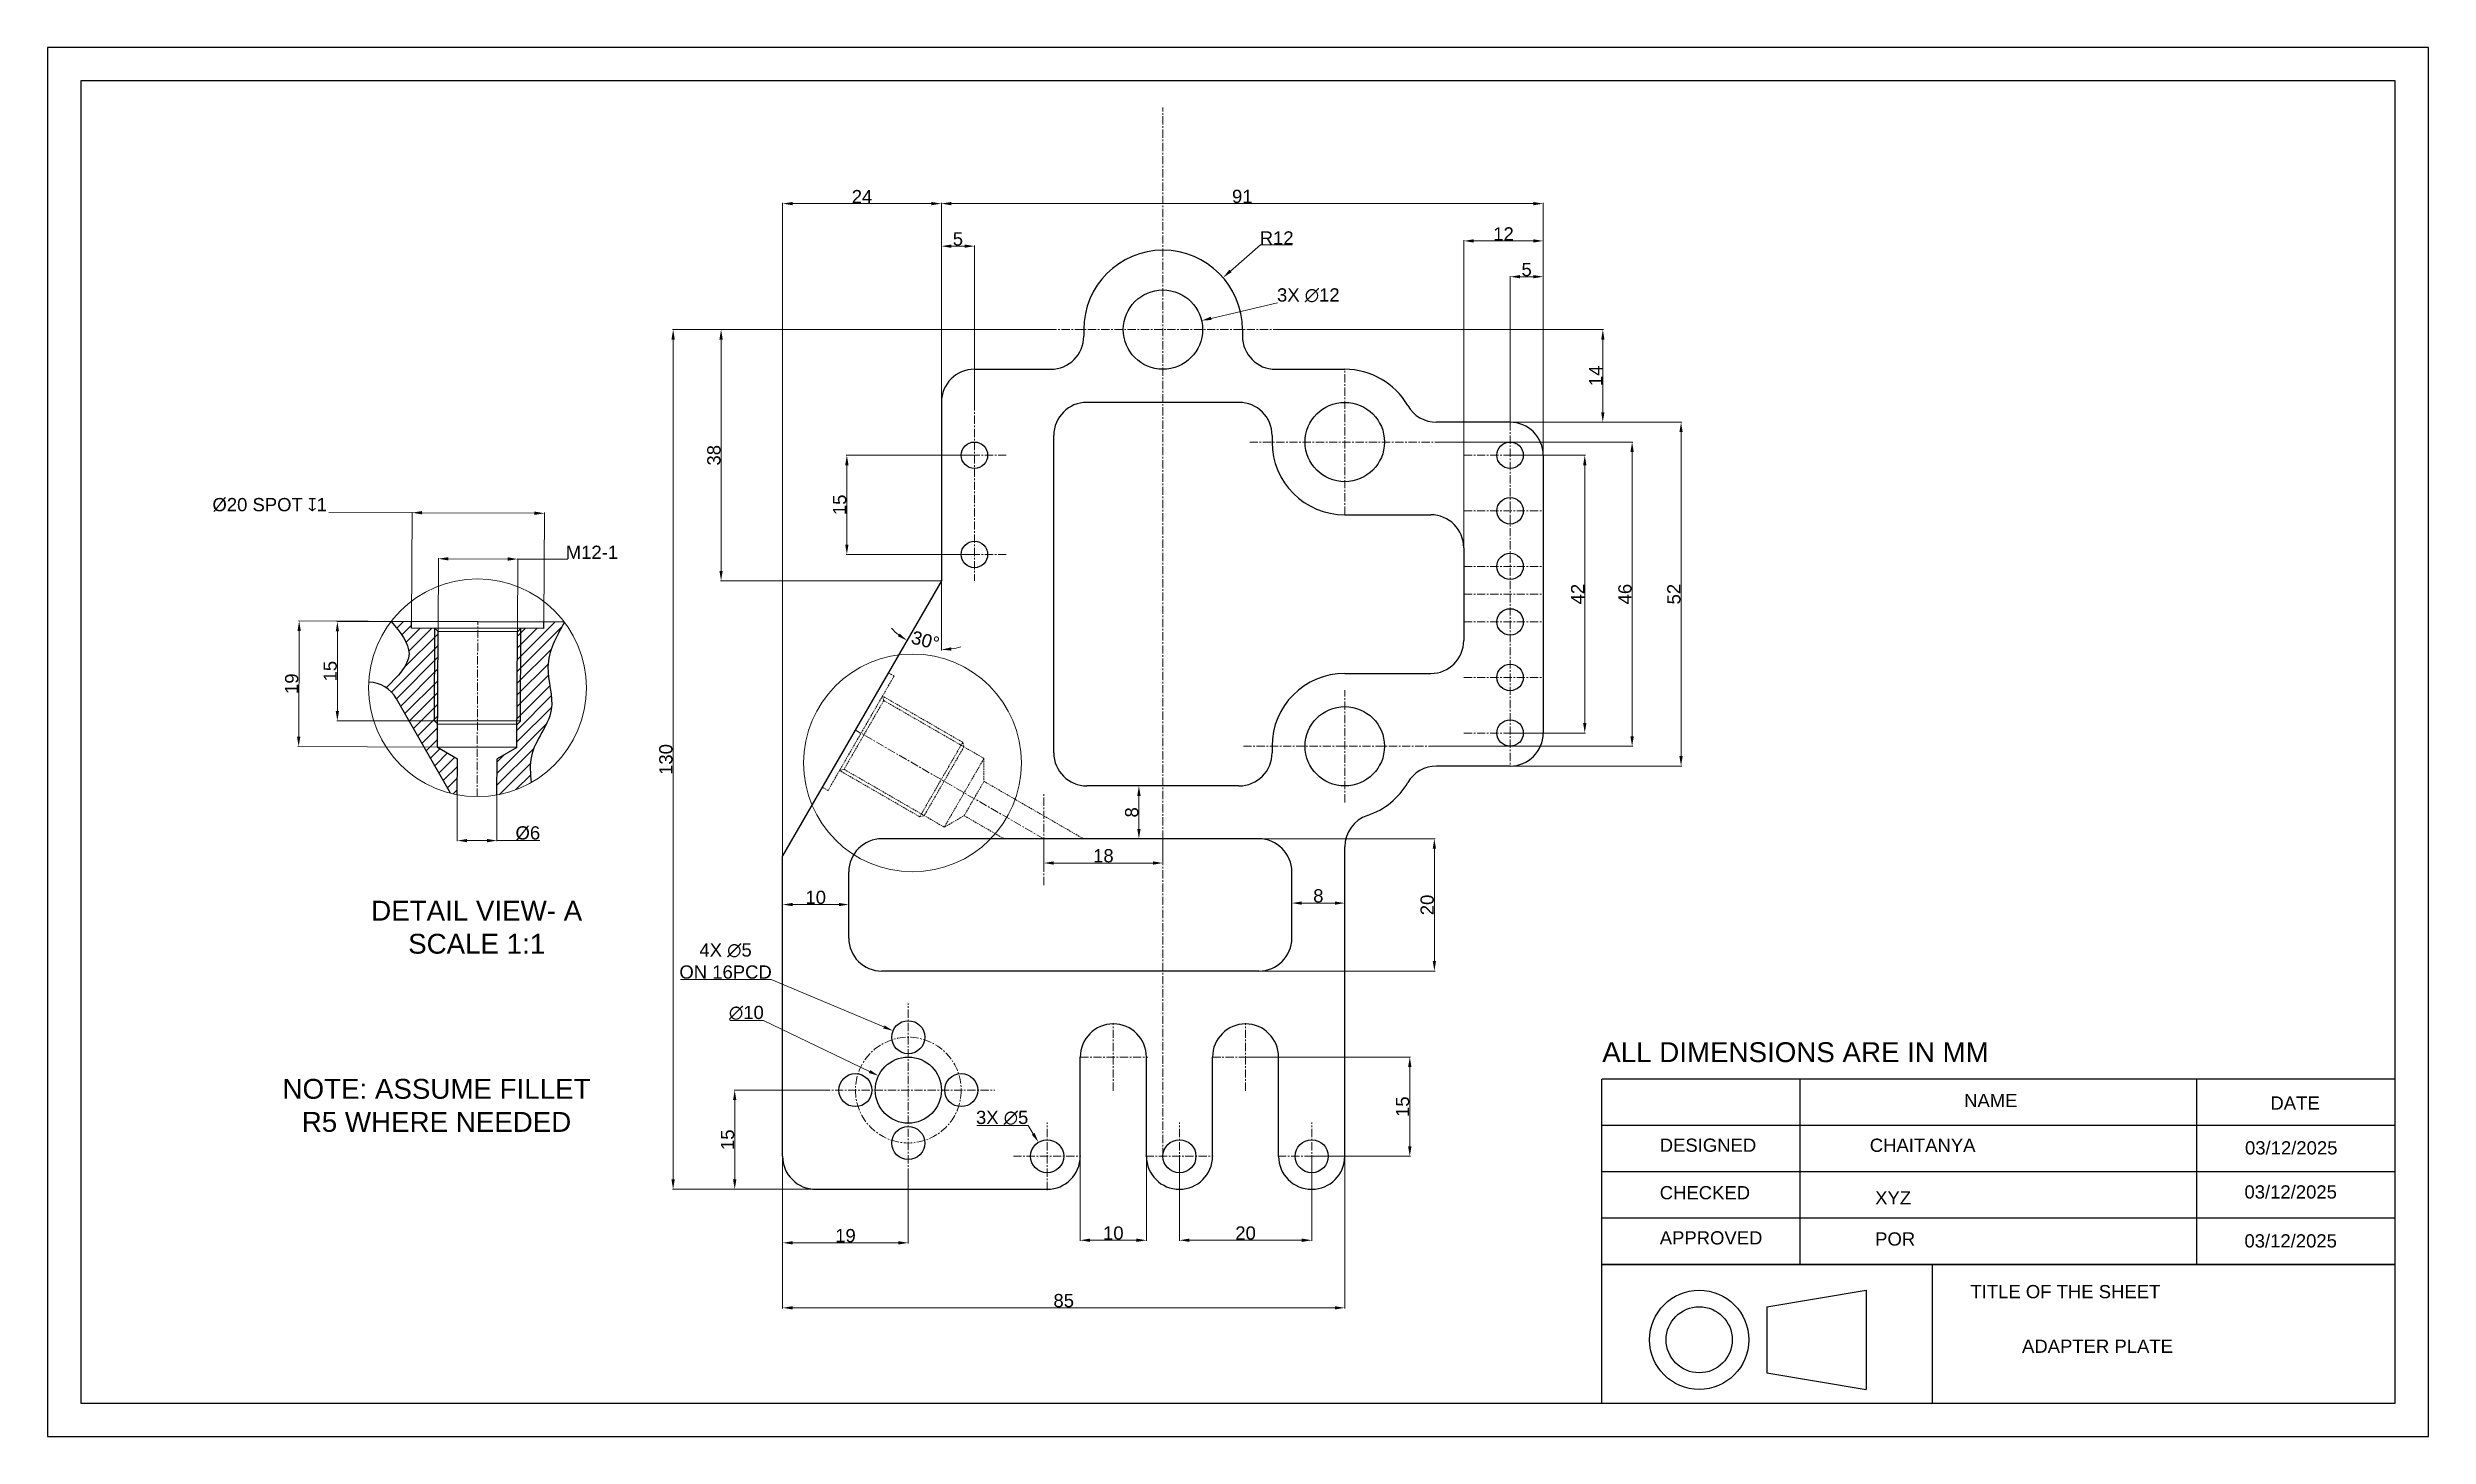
# Model space of a CAD drawing. Header units: millimetres. Extents: x -111 to 249, y -37 to 173.
import ezdxf

# ---------------------------------------------------------------- set-up
doc = ezdxf.new("R2010")
doc.units = ezdxf.units.MM
doc.header["$MEASUREMENT"] = 0
doc.linetypes.add('CENTER', pattern=[2, 1.25, -0.25, 0.25, -0.25])
doc.linetypes.add('HIDDEN', pattern=[0.375, 0.25, -0.125])
for name, color, linetype, lineweight in [('centerline', 1, 'CENTER', 15), ('detailed view', 6, 'Continuous', 15), ('dimension line', 3, 'Continuous', 15), ('hidden line', 4, 'HIDDEN', 15)]:
    doc.layers.add(name, color=color, linetype=linetype, lineweight=lineweight)
doc.layers.add('TEXT', color=254, linetype='Continuous')
doc.styles.get("Standard").update_dxf_attribs({"font": 'arial.ttf'})
doc.dimstyles.new('AM_ANSI$0', dxfattribs={"dimtxt": 2, "dimasz": 1.5, "dimexe": 0.1, "dimexo": 0.05, "dimgap": 0.06, "dimtad": 1, "dimtoh": 1, "dimdec": 3, "dimzin": 9, "dimdsep": 46, "dimtxsty": 'Standard', "dimcen": 0, "dimclrd": 256, "dimclre": 256, "dimclrt": 256, "dimadec": 0, "dimazin": 2, "dimtp": 0.1, "dimtm": 0.1, "dimtfac": 0.71, "dimtdec": 3, "dimtofl": 0, "dimtmove": 0, "dimatfit": 3, "dimfxl": 1, "dimtolj": 1, "dimtzin": 7, "dimlwd": -1, "dimlwe": -1, "dimarcsym": 1})
doc.dimstyles.new('AM_ANSI$2', dxfattribs={"dimtxt": 2, "dimasz": 1.5, "dimexe": 0.1, "dimexo": 0.05, "dimgap": 0.06, "dimtad": 1, "dimtoh": 1, "dimdec": 3, "dimzin": 9, "dimdsep": 46, "dimtxsty": 'Standard', "dimcen": 0, "dimclrd": 256, "dimclre": 256, "dimclrt": 256, "dimadec": 0, "dimazin": 2, "dimtp": 0.1, "dimtm": 0.1, "dimtfac": 0.71, "dimtdec": 3, "dimtofl": 0, "dimtmove": 0, "dimatfit": 3, "dimfxl": 1, "dimtolj": 1, "dimtzin": 7, "dimlwd": -1, "dimlwe": -1, "dimarcsym": 1})
doc.dimstyles.new('AM_ANSI$3', dxfattribs={"dimtxt": 2, "dimasz": 1.5, "dimexe": 0.1, "dimexo": 0.05, "dimgap": 0.06, "dimtad": 1, "dimtoh": 1, "dimdec": 3, "dimzin": 9, "dimdsep": 46, "dimtxsty": 'Standard', "dimcen": 0, "dimclrd": 256, "dimclre": 256, "dimclrt": 256, "dimadec": 0, "dimazin": 2, "dimtp": 0.1, "dimtm": 0.1, "dimtfac": 0.71, "dimtdec": 3, "dimtofl": 0, "dimtmove": 0, "dimatfit": 0, "dimfxl": 1, "dimtolj": 1, "dimtzin": 7, "dimlwd": -1, "dimlwe": -1, "dimarcsym": 1})
doc.dimstyles.new('AM_ANSI$4', dxfattribs={"dimtxt": 2, "dimasz": 1.5, "dimexe": 0.1, "dimexo": 0.05, "dimgap": 0.06, "dimtad": 1, "dimtoh": 1, "dimdec": 3, "dimzin": 9, "dimdsep": 46, "dimtxsty": 'Standard', "dimcen": 0, "dimclrd": 256, "dimclre": 256, "dimclrt": 256, "dimadec": 0, "dimazin": 2, "dimtp": 0.1, "dimtm": 0.1, "dimtfac": 0.71, "dimtdec": 3, "dimtofl": 0, "dimtmove": 0, "dimatfit": 0, "dimfxl": 1, "dimtolj": 1, "dimtzin": 7, "dimlwd": -1, "dimlwe": -1, "dimarcsym": 1})

msp = doc.modelspace()

# ---------------------------------------------------------------- texts
at = {"layer": 'TEXT', "char_height": 3, "attachment_point": 1}
for s, width, insert in [('\\pxqc;DETAIL VIEW- A\\PSCALE 1:1', 39.578637, (-66.0531, 43.6367)), ('\\pxqc;NOTE: ASSUME FILLET R5 WHERE NEEDED', 49.77516, (-77.2269, 16.6924))]:
    msp.add_mtext_dynamic_manual_height_columns(s, width=width, gutter_width=1, heights=[0], dxfattribs=dict(at, insert=insert))

# ---------------------------------------------------------------- blocks, each defined once
blk = doc.blocks.new('*D5')
at = {"layer": 'Defpoints', "color": 0, "transparency": 16777216}
for p in [(0, 5), (85, 5), (85, -17.92)]:
    blk.add_point(p, dxfattribs=at)
at = {"layer": 'dimension line', "transparency": 16777216}
for p, q in [((0, 4.95), (0, -18.02)), ((85, 4.95), (85, -18.02)), ((1.5, -17.92), (83.5, -17.92))]:
    blk.add_line(p, q, dxfattribs=at)
for points in [[(1.5, -17.67), (1.5, -18.17), (0, -17.92)], [(83.5, -17.67), (83.5, -18.17), (85, -17.92)]]:
    blk.add_solid(points, dxfattribs=at)
at = {"layer": 'dimension line', "transparency": 16777216, "insert": (42.5, -16.84), "char_height": 2, "attachment_point": 5}
blk.add_mtext('\\A1;85', dxfattribs=at)
blk = doc.blocks.new('*D6')
at = {"layer": 'Defpoints', "color": 0, "transparency": 16777216}
for p in [(60, 5), (80, 5), (80, -7.7)]:
    blk.add_point(p, dxfattribs=at)
at = {"layer": 'dimension line', "transparency": 16777216}
for p, q in [((60, 4.95), (60, -7.8)), ((80, 4.95), (80, -7.8)), ((61.5, -7.7), (78.5, -7.7))]:
    blk.add_line(p, q, dxfattribs=at)
for points in [[(61.5, -7.45), (61.5, -7.95), (60, -7.7)], [(78.5, -7.45), (78.5, -7.95), (80, -7.7)]]:
    blk.add_solid(points, dxfattribs=at)
at = {"layer": 'dimension line', "transparency": 16777216, "insert": (70, -6.62), "char_height": 2, "attachment_point": 5}
blk.add_mtext('\\A1;20', dxfattribs=at)
blk = doc.blocks.new('*D7')
at = {"layer": 'Defpoints', "color": 0, "transparency": 16777216}
for p in [(45, 5), (55, 5), (55, -7.7)]:
    blk.add_point(p, dxfattribs=at)
at = {"layer": 'dimension line', "transparency": 16777216}
for p, q in [((45, 4.95), (45, -7.8)), ((55, 4.95), (55, -7.8)), ((46.5, -7.7), (53.5, -7.7))]:
    blk.add_line(p, q, dxfattribs=at)
for points in [[(46.5, -7.45), (46.5, -7.95), (45, -7.7)], [(53.5, -7.45), (53.5, -7.95), (55, -7.7)]]:
    blk.add_solid(points, dxfattribs=at)
at = {"layer": 'dimension line', "transparency": 16777216, "insert": (50, -6.62), "char_height": 2, "attachment_point": 5}
blk.add_mtext('\\A1;10', dxfattribs=at)
blk = doc.blocks.new('*D8')
at = {"layer": 'Defpoints', "color": 0, "transparency": 16777216}
for p in [(-16.56, 130), (40.17, 130), (5, 0)]:
    blk.add_point(p, dxfattribs=at)
at = {"layer": 'dimension line', "transparency": 16777216}
for p, q in [((40.12, 130), (-16.66, 130)), ((-16.56, 1.5), (-16.56, 128.5)), ((4.95, 0), (-16.66, 0))]:
    blk.add_line(p, q, dxfattribs=at)
for points in [[(-16.81, 128.5), (-16.31, 128.5), (-16.56, 130)], [(-16.81, 1.5), (-16.31, 1.5), (-16.56, 0)]]:
    blk.add_solid(points, dxfattribs=at)
at = {"layer": 'dimension line', "transparency": 16777216, "insert": (-17.65, 65), "char_height": 2, "attachment_point": 5, "rotation": 90}
blk.add_mtext('\\A1;130', dxfattribs=at)
blk = doc.blocks.new('*D9')
at = {"layer": 'Defpoints', "color": 0, "transparency": 16777216}
for p in [(29, 111), (9.71, 96), (29, 96)]:
    blk.add_point(p, dxfattribs=at)
at = {"layer": 'dimension line', "transparency": 16777216}
for p, q in [((28.95, 111), (9.61, 111)), ((9.71, 109.5), (9.71, 97.5)), ((28.95, 96), (9.61, 96))]:
    blk.add_line(p, q, dxfattribs=at)
for points in [[(9.46, 109.5), (9.96, 109.5), (9.71, 111)], [(9.46, 97.5), (9.96, 97.5), (9.71, 96)]]:
    blk.add_solid(points, dxfattribs=at)
at = {"layer": 'dimension line', "transparency": 16777216, "insert": (8.63, 103.5), "char_height": 2, "attachment_point": 5, "rotation": 90}
blk.add_mtext('\\A1;15', dxfattribs=at)
blk = doc.blocks.new('*D10')
at = {"layer": 'Defpoints', "color": 0, "transparency": 16777216}
for p in [(29, 142.62), (24, 119), (29, 119)]:
    blk.add_point(p, dxfattribs=at)
at = {"layer": 'dimension line', "transparency": 16777216}
for p, q in [((24, 119.05), (24, 142.72)), ((25.5, 142.62), (27.5, 142.62)), ((29, 119.05), (29, 142.72))]:
    blk.add_line(p, q, dxfattribs=at)
for points in [[(25.5, 142.87), (25.5, 142.37), (24, 142.62)], [(27.5, 142.87), (27.5, 142.37), (29, 142.62)]]:
    blk.add_solid(points, dxfattribs=at)
at = {"layer": 'dimension line', "transparency": 16777216, "insert": (26.5, 143.7), "char_height": 2, "attachment_point": 5}
blk.add_mtext('\\A1;5', dxfattribs=at)
blk = doc.blocks.new('*D11')
at = {"layer": 'Defpoints', "color": 0, "transparency": 16777216}
for p in [(115, 149.05), (24, 119), (115, 111)]:
    blk.add_point(p, dxfattribs=at)
at = {"layer": 'dimension line', "transparency": 16777216}
for p, q in [((24, 119.05), (24, 149.15)), ((25.5, 149.05), (113.5, 149.05)), ((115, 111.05), (115, 149.15))]:
    blk.add_line(p, q, dxfattribs=at)
for points in [[(25.5, 149.3), (25.5, 148.8), (24, 149.05)], [(113.5, 149.3), (113.5, 148.8), (115, 149.05)]]:
    blk.add_solid(points, dxfattribs=at)
at = {"layer": 'dimension line', "transparency": 16777216, "insert": (69.5, 150.13), "char_height": 2, "attachment_point": 5}
blk.add_mtext('\\A1;91', dxfattribs=at)
blk = doc.blocks.new('*D12')
at = {"layer": 'Defpoints', "color": 0, "transparency": 16777216}
for p in [(110, 138), (110, 115.03), (115, 111)]:
    blk.add_point(p, dxfattribs=at)
at = {"layer": 'dimension line', "transparency": 16777216}
for p, q in [((110, 115.08), (110, 138.1)), ((113.5, 138), (111.5, 138)), ((115, 111.05), (115, 138.1))]:
    blk.add_line(p, q, dxfattribs=at)
for points in [[(111.5, 138.25), (111.5, 137.75), (110, 138)], [(113.5, 138.25), (113.5, 137.75), (115, 138)]]:
    blk.add_solid(points, dxfattribs=at)
at = {"layer": 'dimension line', "transparency": 16777216, "insert": (112.5, 139.07), "char_height": 2, "attachment_point": 5}
blk.add_mtext('\\A1;5', dxfattribs=at)
blk = doc.blocks.new('*D13')
at = {"layer": 'Defpoints', "color": 0, "transparency": 16777216}
for p in [(103, 143.41), (115, 111), (103, 97)]:
    blk.add_point(p, dxfattribs=at)
at = {"layer": 'dimension line', "transparency": 16777216}
for p, q in [((103, 97.05), (103, 143.51)), ((113.5, 143.41), (104.5, 143.41)), ((115, 111.05), (115, 143.51))]:
    blk.add_line(p, q, dxfattribs=at)
for points in [[(104.5, 143.66), (104.5, 143.16), (103, 143.41)], [(113.5, 143.66), (113.5, 143.16), (115, 143.41)]]:
    blk.add_solid(points, dxfattribs=at)
at = {"layer": 'dimension line', "transparency": 16777216, "insert": (109, 144.47), "char_height": 2, "attachment_point": 5}
blk.add_mtext('\\A1;12', dxfattribs=at)
blk = doc.blocks.new('*D14')
at = {"layer": 'Defpoints', "color": 0, "transparency": 16777216}
for p in [(74.89, 130), (110, 116), (124.02, 116)]:
    blk.add_point(p, dxfattribs=at)
at = {"layer": 'dimension line', "transparency": 16777216}
for p, q in [((74.94, 130), (124.12, 130)), ((124.02, 128.5), (124.02, 117.5)), ((110.05, 116), (124.12, 116))]:
    blk.add_line(p, q, dxfattribs=at)
for points in [[(123.77, 128.5), (124.27, 128.5), (124.02, 130)], [(123.77, 117.5), (124.27, 117.5), (124.02, 116)]]:
    blk.add_solid(points, dxfattribs=at)
at = {"layer": 'dimension line', "transparency": 16777216, "insert": (122.95, 123), "char_height": 2, "attachment_point": 5, "rotation": 90}
blk.add_mtext('\\A1;14', dxfattribs=at)
blk = doc.blocks.new('*D15')
at = {"layer": 'Defpoints', "color": 0, "transparency": 16777216}
for p in [(110, 111), (110, 69), (121.29, 69)]:
    blk.add_point(p, dxfattribs=at)
at = {"layer": 'dimension line', "transparency": 16777216}
for p, q in [((110.05, 111), (121.39, 111)), ((121.29, 109.5), (121.29, 70.5)), ((110.05, 69), (121.39, 69))]:
    blk.add_line(p, q, dxfattribs=at)
for points in [[(121.04, 109.5), (121.54, 109.5), (121.29, 111)], [(121.04, 70.5), (121.54, 70.5), (121.29, 69)]]:
    blk.add_solid(points, dxfattribs=at)
at = {"layer": 'dimension line', "transparency": 16777216, "insert": (120.22, 90), "char_height": 2, "attachment_point": 5, "rotation": 90}
blk.add_mtext('\\A1;42', dxfattribs=at)
blk = doc.blocks.new('*D16')
at = {"layer": 'Defpoints', "color": 0, "transparency": 16777216}
for p in [(99.38, 113), (98.41, 67), (128.45, 67)]:
    blk.add_point(p, dxfattribs=at)
at = {"layer": 'dimension line', "transparency": 16777216}
for p, q in [((99.43, 113), (128.55, 113)), ((128.45, 111.5), (128.45, 68.5)), ((98.46, 67), (128.55, 67))]:
    blk.add_line(p, q, dxfattribs=at)
for points in [[(128.2, 111.5), (128.7, 111.5), (128.45, 113)], [(128.2, 68.5), (128.7, 68.5), (128.45, 67)]]:
    blk.add_solid(points, dxfattribs=at)
at = {"layer": 'dimension line', "transparency": 16777216, "insert": (127.37, 90), "char_height": 2, "attachment_point": 5, "rotation": 90}
blk.add_mtext('\\A1;46', dxfattribs=at)
blk = doc.blocks.new('*D17')
at = {"layer": 'Defpoints', "color": 0, "transparency": 16777216}
for p in [(110, 116), (110, 64), (135.85, 64)]:
    blk.add_point(p, dxfattribs=at)
at = {"layer": 'dimension line', "transparency": 16777216}
for p, q in [((110.05, 116), (135.95, 116)), ((135.85, 114.5), (135.85, 65.5)), ((110.05, 64), (135.95, 64))]:
    blk.add_line(p, q, dxfattribs=at)
for points in [[(135.6, 114.5), (136.1, 114.5), (135.85, 116)], [(135.6, 65.5), (136.1, 65.5), (135.85, 64)]]:
    blk.add_solid(points, dxfattribs=at)
at = {"layer": 'dimension line', "transparency": 16777216, "insert": (134.77, 90), "char_height": 2, "attachment_point": 5, "rotation": 90}
blk.add_mtext('\\A1;52', dxfattribs=at)
blk = doc.blocks.new('*D18')
at = {"layer": 'Defpoints', "color": 0, "transparency": 16777216}
for p in [(0, 5), (19, 1.92), (19, -8.09)]:
    blk.add_point(p, dxfattribs=at)
at = {"layer": 'dimension line', "transparency": 16777216}
for p, q in [((0, 4.95), (0, -8.19)), ((19, 1.87), (19, -8.19)), ((1.5, -8.09), (17.5, -8.09))]:
    blk.add_line(p, q, dxfattribs=at)
for points in [[(1.5, -7.84), (1.5, -8.34), (0, -8.09)], [(17.5, -7.84), (17.5, -8.34), (19, -8.09)]]:
    blk.add_solid(points, dxfattribs=at)
at = {"layer": 'dimension line', "transparency": 16777216, "insert": (9.5, -7.01), "char_height": 2, "attachment_point": 5}
blk.add_mtext('\\A1;19', dxfattribs=at)
blk = doc.blocks.new('*D19')
at = {"layer": 'Defpoints', "color": 0, "transparency": 16777216}
for p in [(-7.25, 15), (5.92, 15), (5, 0)]:
    blk.add_point(p, dxfattribs=at)
at = {"layer": 'dimension line', "transparency": 16777216}
for p, q in [((5.87, 15), (-7.35, 15)), ((-7.25, 1.5), (-7.25, 13.5)), ((4.95, 0), (-7.35, 0))]:
    blk.add_line(p, q, dxfattribs=at)
for points in [[(-7.5, 13.5), (-7, 13.5), (-7.25, 15)], [(-7.5, 1.5), (-7, 1.5), (-7.25, 0)]]:
    blk.add_solid(points, dxfattribs=at)
at = {"layer": 'dimension line', "transparency": 16777216, "insert": (-8.33, 7.5), "char_height": 2, "attachment_point": 5, "rotation": 90}
blk.add_mtext('\\A1;15', dxfattribs=at)
blk = doc.blocks.new('*D20')
at = {"layer": 'Defpoints', "color": 0, "transparency": 16777216}
for p in [(0, 43.06), (0, 43), (10, 43)]:
    blk.add_point(p, dxfattribs=at)
at = {"layer": 'dimension line', "transparency": 16777216}
for p, q in [((0, 43.05), (0, 43.16)), ((8.5, 43.06), (1.5, 43.06)), ((10, 43.05), (10, 43.16))]:
    blk.add_line(p, q, dxfattribs=at)
for points in [[(1.5, 43.31), (1.5, 42.81), (0, 43.06)], [(8.5, 43.31), (8.5, 42.81), (10, 43.06)]]:
    blk.add_solid(points, dxfattribs=at)
at = {"layer": 'dimension line', "transparency": 16777216, "insert": (5, 44.14), "char_height": 2, "attachment_point": 5}
blk.add_mtext('\\A1;10', dxfattribs=at)
blk = doc.blocks.new('*D21')
at = {"layer": 'Defpoints', "color": 0, "transparency": 16777216}
for p in [(85, 43.28), (77, 43), (85, 43)]:
    blk.add_point(p, dxfattribs=at)
at = {"layer": 'dimension line', "transparency": 16777216}
for p, q in [((77, 43.05), (77, 43.38)), ((78.5, 43.28), (83.5, 43.28)), ((85, 43.05), (85, 43.38))]:
    blk.add_line(p, q, dxfattribs=at)
for points in [[(78.5, 43.53), (78.5, 43.03), (77, 43.28)], [(83.5, 43.53), (83.5, 43.03), (85, 43.28)]]:
    blk.add_solid(points, dxfattribs=at)
at = {"layer": 'dimension line', "transparency": 16777216, "insert": (81, 44.37), "char_height": 2, "attachment_point": 5}
blk.add_mtext('\\A1;8', dxfattribs=at)
blk = doc.blocks.new('*D22')
at = {"layer": 'Defpoints', "color": 0, "transparency": 16777216}
for p in [(54.37, 61), (53.87, 53), (54.37, 53)]:
    blk.add_point(p, dxfattribs=at)
at = {"layer": 'dimension line', "transparency": 16777216}
for p, q in [((54.32, 61), (53.77, 61)), ((53.87, 59.5), (53.87, 54.5)), ((54.32, 53), (53.77, 53))]:
    blk.add_line(p, q, dxfattribs=at)
for points in [[(53.62, 59.5), (54.12, 59.5), (53.87, 61)], [(53.62, 54.5), (54.12, 54.5), (53.87, 53)]]:
    blk.add_solid(points, dxfattribs=at)
at = {"layer": 'dimension line', "transparency": 16777216, "insert": (52.79, 57), "char_height": 2, "attachment_point": 5, "rotation": 90}
blk.add_mtext('\\A1;8', dxfattribs=at)
blk = doc.blocks.new('*D23')
at = {"layer": 'Defpoints', "color": 0, "transparency": 16777216}
for p in [(39.5, 53), (57.5, 53), (57.5, 49.34)]:
    blk.add_point(p, dxfattribs=at)
at = {"layer": 'dimension line', "transparency": 16777216}
for p, q in [((39.5, 52.95), (39.5, 49.24)), ((57.5, 52.95), (57.5, 49.24)), ((41, 49.34), (56, 49.34))]:
    blk.add_line(p, q, dxfattribs=at)
for points in [[(41, 49.59), (41, 49.09), (39.5, 49.34)], [(56, 49.59), (56, 49.09), (57.5, 49.34)]]:
    blk.add_solid(points, dxfattribs=at)
at = {"layer": 'dimension line', "transparency": 16777216, "insert": (48.5, 50.43), "char_height": 2, "attachment_point": 5}
blk.add_mtext('\\A1;18', dxfattribs=at)
blk = doc.blocks.new('*D24')
at = {"layer": 'Defpoints', "color": 0, "transparency": 16777216}
for p in [(-36.03, 102.23), (-56.1, 85.87), (-36.1, 85.79)]:
    blk.add_point(p, dxfattribs=at)
at = {"layer": 'dimension line', "transparency": 16777216}
for p, q in [((-56.03, 102.31), (-68.64, 102.36)), ((-56.1, 85.92), (-56.03, 102.41)), ((-37.53, 102.23), (-54.53, 102.31)), ((-36.1, 85.84), (-36.03, 102.33))]:
    blk.add_line(p, q, dxfattribs=at)
for points in [[(-54.53, 102.56), (-54.53, 102.06), (-56.03, 102.31)], [(-37.53, 102.48), (-37.53, 101.98), (-36.03, 102.23)]]:
    blk.add_solid(points, dxfattribs=at)
at = {"layer": 'dimension line', "transparency": 16777216, "insert": (-77.57, 103.5), "char_height": 2, "attachment_point": 5}
blk.add_mtext('\\A1;%%C20 SPOT {\\Famgdt|c0;x}1', dxfattribs=at)
blk = doc.blocks.new('*D25')
at = {"layer": 'Defpoints', "color": 0, "transparency": 16777216}
for p in [(-49.21, 59.66), (-43.21, 59.64), (-43.21, 52.73)]:
    blk.add_point(p, dxfattribs=at)
at = {"layer": 'dimension line', "transparency": 16777216}
for p, q in [((-49.21, 59.61), (-49.21, 52.63)), ((-43.21, 59.59), (-43.21, 52.63)), ((-47.71, 52.73), (-44.71, 52.73)), ((-43.21, 52.73), (-36.73, 52.73))]:
    blk.add_line(p, q, dxfattribs=at)
for points in [[(-47.71, 52.98), (-47.71, 52.48), (-49.21, 52.73)], [(-44.71, 52.98), (-44.71, 52.48), (-43.21, 52.73)]]:
    blk.add_solid(points, dxfattribs=at)
at = {"layer": 'dimension line', "transparency": 16777216, "insert": (-38.53, 53.86), "char_height": 2, "attachment_point": 5}
blk.add_mtext('\\A1;%%C6', dxfattribs=at)
blk = doc.blocks.new('*D27')
at = {"layer": 'Defpoints', "color": 0, "transparency": 16777216}
for p in [(-73.11, 85.94), (-52.1, 85.85), (-52.18, 66.85)]:
    blk.add_point(p, dxfattribs=at)
at = {"layer": 'dimension line', "transparency": 16777216}
for p, q in [((-52.15, 85.85), (-73.21, 85.94)), ((-73.18, 68.44), (-73.11, 84.44)), ((-52.23, 66.85), (-73.29, 66.94))]:
    blk.add_line(p, q, dxfattribs=at)
for points in [[(-73.36, 84.44), (-72.86, 84.44), (-73.11, 85.94)], [(-73.43, 68.44), (-72.93, 68.44), (-73.19, 66.94)]]:
    blk.add_solid(points, dxfattribs=at)
at = {"layer": 'dimension line', "transparency": 16777216, "insert": (-74.23, 76.45), "char_height": 2, "attachment_point": 5, "rotation": 89.7613}
blk.add_mtext('\\A1;19', dxfattribs=at)
blk = doc.blocks.new('*D28')
at = {"layer": 'Defpoints', "color": 0, "transparency": 16777216}
for p in [(-67.33, 85.85), (-52.1, 85.85), (-52.16, 70.85)]:
    blk.add_point(p, dxfattribs=at)
at = {"layer": 'dimension line', "transparency": 16777216}
for p, q in [((-52.15, 85.85), (-67.43, 85.85)), ((-67.33, 72.35), (-67.33, 84.35)), ((-52.21, 70.85), (-67.43, 70.85))]:
    blk.add_line(p, q, dxfattribs=at)
for points in [[(-67.58, 84.35), (-67.08, 84.35), (-67.33, 85.85)], [(-67.58, 72.35), (-67.08, 72.35), (-67.33, 70.85)]]:
    blk.add_solid(points, dxfattribs=at)
at = {"layer": 'dimension line', "transparency": 16777216, "insert": (-68.41, 78.35), "char_height": 2, "attachment_point": 5, "rotation": 90}
blk.add_mtext('\\A1;15', dxfattribs=at)
blk = doc.blocks.new('*D29')
at = {"layer": 'Defpoints', "color": 0, "transparency": 16777216}
for p in [(-40.06, 95.3), (-52.1, 84.35), (-40.1, 84.3)]:
    blk.add_point(p, dxfattribs=at)
at = {"layer": 'dimension line', "transparency": 16777216}
for p, q in [((-52.1, 84.4), (-52.06, 95.45)), ((-50.56, 95.34), (-41.56, 95.31)), ((-40.1, 84.35), (-40.06, 95.4)), ((-40.06, 95.3), (-32.5, 95.27))]:
    blk.add_line(p, q, dxfattribs=at)
for points in [[(-50.56, 95.59), (-50.56, 95.09), (-52.06, 95.35)], [(-41.56, 95.56), (-41.56, 95.06), (-40.06, 95.3)]]:
    blk.add_solid(points, dxfattribs=at)
at = {"layer": 'dimension line', "transparency": 16777216, "insert": (-28.84, 96.33), "char_height": 2, "attachment_point": 5}
blk.add_mtext('\\A1;M12-1', dxfattribs=at)
blk = doc.blocks.new('*D30')
at = {"layer": 'Defpoints', "color": 0, "transparency": 16777216}
for p in [(70, 20), (94.83, 20), (80, 5)]:
    blk.add_point(p, dxfattribs=at)
at = {"layer": 'dimension line', "transparency": 16777216}
for p, q in [((70.05, 20), (94.93, 20)), ((94.83, 6.5), (94.83, 18.5)), ((80.05, 5), (94.93, 5))]:
    blk.add_line(p, q, dxfattribs=at)
for points in [[(94.58, 18.5), (95.08, 18.5), (94.83, 20)], [(94.58, 6.5), (95.08, 6.5), (94.83, 5)]]:
    blk.add_solid(points, dxfattribs=at)
at = {"layer": 'dimension line', "transparency": 16777216, "insert": (93.75, 12.5), "char_height": 2, "attachment_point": 5, "rotation": 90}
blk.add_mtext('\\A1;15', dxfattribs=at)
blk = doc.blocks.new('*D31')
at = {"layer": 'Defpoints', "color": 0, "transparency": 16777216}
for p in [(72, 53), (72, 33), (98.55, 33)]:
    blk.add_point(p, dxfattribs=at)
at = {"layer": 'dimension line', "transparency": 16777216}
for p, q in [((72.05, 53), (98.65, 53)), ((98.55, 51.5), (98.55, 34.5)), ((72.05, 33), (98.65, 33))]:
    blk.add_line(p, q, dxfattribs=at)
for points in [[(98.3, 51.5), (98.8, 51.5), (98.55, 53)], [(98.3, 34.5), (98.8, 34.5), (98.55, 33)]]:
    blk.add_solid(points, dxfattribs=at)
at = {"layer": 'dimension line', "transparency": 16777216, "insert": (97.47, 43), "char_height": 2, "attachment_point": 5, "rotation": 90}
blk.add_mtext('\\A1;20', dxfattribs=at)
blk = doc.blocks.new('*D32')
at = {"layer": 'Defpoints', "color": 0, "transparency": 16777216}
for p in [(66.59, 137.87), (57.53, 130)]:
    blk.add_point(p, dxfattribs=at)
at = {"layer": 'dimension line', "transparency": 16777216}
for p, q in [((67.72, 138.86), (72.26, 142.8)), ((72.26, 142.8), (77.07, 142.8))]:
    blk.add_line(p, q, dxfattribs=at)
blk.add_solid([(67.55, 139.05), (67.88, 138.67), (66.59, 137.87)], dxfattribs=at)
at = {"layer": 'dimension line', "transparency": 16777216, "insert": (74.7, 143.86), "char_height": 2, "attachment_point": 5}
blk.add_mtext('\\A1;R12', dxfattribs=at)
blk = doc.blocks.new('*D33')
at = {"layer": 'Defpoints', "color": 0, "transparency": 16777216}
for p in [(63.34, 131.36), (51.66, 128.64)]:
    blk.add_point(p, dxfattribs=at)
at = {"layer": 'dimension line', "transparency": 16777216}
blk.add_line((64.8, 131.7), (74.83, 134.04), dxfattribs=at)
blk.add_solid([(64.75, 131.95), (64.86, 131.46), (63.34, 131.36)], dxfattribs=at)
at = {"layer": 'dimension line', "transparency": 16777216, "insert": (79.49, 135.18), "char_height": 2, "attachment_point": 5}
blk.add_mtext('\\A1;3X ∅12', dxfattribs=at)
blk = doc.blocks.new('*D34')
at = {"layer": 'Defpoints', "color": 0, "transparency": 16777216}
for p in [(14.49, 17.17), (23.51, 12.83)]:
    blk.add_point(p, dxfattribs=at)
at = {"layer": 'dimension line', "transparency": 16777216}
for p, q in [((-2.92, 25.55), (-8.01, 25.55)), ((13.14, 17.82), (-2.92, 25.55))]:
    blk.add_line(p, q, dxfattribs=at)
blk.add_solid([(13.25, 18.04), (13.03, 17.59), (14.49, 17.17)], dxfattribs=at)
at = {"layer": 'dimension line', "transparency": 16777216, "insert": (-5.49, 26.68), "char_height": 2, "attachment_point": 5}
blk.add_mtext('\\A1;∅10', dxfattribs=at)
blk = doc.blocks.new('*D35')
at = {"layer": 'Defpoints', "color": 0, "transparency": 16777216}
for p in [(16.7, 23.97), (21.3, 22.03)]:
    blk.add_point(p, dxfattribs=at)
at = {"layer": 'dimension line', "transparency": 16777216}
for p, q in [((-1.72, 31.71), (-15.47, 31.71)), ((15.31, 24.55), (-1.72, 31.71))]:
    blk.add_line(p, q, dxfattribs=at)
blk.add_solid([(15.41, 24.78), (15.22, 24.32), (16.7, 23.97)], dxfattribs=at)
at = {"layer": 'dimension line', "transparency": 16777216, "insert": (-8.63, 34.51), "char_height": 2, "attachment_point": 5}
blk.add_mtext('\\A1;4X ∅5^JON 16PCD', dxfattribs=at)
blk = doc.blocks.new('*D36')
at = {"layer": 'Defpoints', "color": 0, "transparency": 16777216}
for p in [(38.68, 7.12), (41.32, 2.88)]:
    blk.add_point(p, dxfattribs=at)
at = {"layer": 'dimension line', "transparency": 16777216}
for p, q in [((37.1, 9.67), (29.34, 9.67)), ((37.89, 8.4), (37.1, 9.67))]:
    blk.add_line(p, q, dxfattribs=at)
blk.add_solid([(38.1, 8.53), (37.68, 8.26), (38.68, 7.12)], dxfattribs=at)
at = {"layer": 'dimension line', "transparency": 16777216, "insert": (33.19, 10.81), "char_height": 2, "attachment_point": 5}
blk.add_mtext('\\A1;3X ∅5', dxfattribs=at)
blk = doc.blocks.new('*D37')
at = {"layer": 'Defpoints', "color": 0, "transparency": 16777216}
for p in [(0, 149.05), (24, 119), (0, 50.43)]:
    blk.add_point(p, dxfattribs=at)
at = {"layer": 'dimension line', "transparency": 16777216}
for p, q in [((0, 50.48), (0, 149.15)), ((22.5, 149.05), (1.5, 149.05)), ((24, 119.05), (24, 149.15))]:
    blk.add_line(p, q, dxfattribs=at)
for points in [[(1.5, 149.3), (1.5, 148.8), (0, 149.05)], [(22.5, 149.3), (22.5, 148.8), (24, 149.05)]]:
    blk.add_solid(points, dxfattribs=at)
at = {"layer": 'dimension line', "transparency": 16777216, "insert": (12, 150.11), "char_height": 2, "attachment_point": 5}
blk.add_mtext('\\A1;24', dxfattribs=at)
blk = doc.blocks.new('*D38')
at = {"layer": 'Defpoints', "color": 0, "transparency": 16777216}
for p in [(40.17, 130), (-9.31, 92), (24, 92)]:
    blk.add_point(p, dxfattribs=at)
at = {"layer": 'dimension line', "transparency": 16777216}
for p, q in [((40.12, 130), (-9.41, 130)), ((-9.31, 128.5), (-9.31, 93.5)), ((23.95, 92), (-9.41, 92))]:
    blk.add_line(p, q, dxfattribs=at)
for points in [[(-9.56, 128.5), (-9.06, 128.5), (-9.31, 130)], [(-9.56, 93.5), (-9.06, 93.5), (-9.31, 92)]]:
    blk.add_solid(points, dxfattribs=at)
at = {"layer": 'dimension line', "transparency": 16777216, "insert": (-10.39, 111), "char_height": 2, "attachment_point": 5, "rotation": 90}
blk.add_mtext('\\A1;38', dxfattribs=at)
blk = doc.blocks.new('*D39')
at = {"layer": 'Defpoints', "color": 0, "transparency": 16777216}
for p in [(24, 119), (24, 92), (24, 92), (20.44, 82.22), (0, 50.43)]:
    blk.add_point(p, dxfattribs=at)
at = {"layer": 'dimension line', "transparency": 16777216}
blk.add_line((24, 91.95), (24, 81.5), dxfattribs=at)
for start, end in [(223.4619, 231.7309), (278.2691, 286.5381)]:
    blk.add_arc((24, 92), 10.4, start, end, dxfattribs=at)
for points in [[(17.7, 84.04), (17.42, 83.63), (18.8, 82.99)], [(25.51, 81.46), (25.48, 81.96), (24, 81.6)]]:
    blk.add_solid(points, dxfattribs=at)
at = {"layer": 'dimension line', "transparency": 16777216, "insert": (21.59, 83), "char_height": 2, "attachment_point": 5, "rotation": 345}
blk.add_mtext('\\A1;30°', dxfattribs=at)
blk = doc.blocks.new('3rd Angle Projection Symbol')
for p, q in [((40.9, 20), (100.9, 30)), ((100.9, 30), (100.9, -30)), ((40.9, 20), (40.9, -20)), ((40.9, -20), (100.9, -30))]:
    blk.add_line(p, q)
for radius in [30, 20]:
    blk.add_circle((0, 0), radius)
blk = doc.blocks.new('CLASS WORK CADD CENTER 3ED ANGLE')
at = {"layer": 'TEXT'}
for p, q in [((-120, 21), (-120, 49)), ((0, 49), (-120, 49)), ((-90, 21), (-90, 49)), ((-30, 21), (-30, 49)), ((0, 21), (0, 49)), ((0, 42), (-120, 42)), ((0, 35), (-120, 35)), ((0, 28), (-120, 28)), ((-120, 0), (-120, 21)), ((0, 21), (-120, 21)), ((-120, 21), (0, 21)), ((-70, 0), (-70, 21)), ((0, 0), (0, 21)), ((-120, 0), (0, 0))]:
    blk.add_line(p, q, dxfattribs=at)
at = {"layer": 'TEXT', "xscale": 0.25, "yscale": 0.25, "zscale": 0.25}
blk.add_blockref('3rd Angle Projection Symbol', (-105.26, 9.61), dxfattribs=at)
at = {"layer": 'TEXT', "attachment_point": 1}
for s, width, insert, char_height in [('ALL DIMENSIONS ARE IN MM', 72.2562, (-119.92, 54.6), 3), ('NAME', 21.3126, (-65.2, 46.79), 2), ('DATE', 21.3126, (-18.89, 46.41), 2), ('DESIGNED', 21.3126, (-111.23, 40.03), 2), ('CHECKED', 21.3126, (-111.23, 32.85), 2), ('APPROVED', 21.3126, (-111.23, 26.02), 2), ('TITLE OF THE SHEET', 72.2562, (-64.25, 17.89), 2)]:
    blk.add_mtext_dynamic_manual_height_columns(s, width=width, gutter_width=1, heights=[0], dxfattribs=dict(at, insert=insert, char_height=char_height))
at = {"layer": 'TEXT'}
for tag, p in [('ABC', (-79.47, 38.03)), ('01/01/2000', (-22.73, 37.63)), ('01/01/2000', (-22.81, 30.97)), ('RR', (-78.65, 30.07)), ('CC', (-78.65, 23.85)), ('01/01/2000', (-22.81, 23.57)), ('ABCD', (-56.44, 7.63))]:
    blk.add_attdef(tag, p, '', height=2, dxfattribs=at)

# ---------------------------------------------------------------- dimensions: what is measured, and where the dimension line sits
at = {"layer": 'dimension line'}
dim = msp.add_linear_dim(base=(0, 149.0466), p1=(24, 119.0001), p2=(0, 50.4308), dimstyle='AM_ANSI$0', override={"dimpost": ''}, dxfattribs=at)
dim.commit()
dim.dimension.update_dxf_attribs({"geometry": '*D37', "text_midpoint": (12, 150.1107)})
for base, p1, p2, picture, middle in [((115, 149.0466), (24, 119.0001), (115, 111), '*D11', (69.5, 150.1278)), ((29, 142.6228), (24, 119.0001), (29, 119.0001), '*D10', (26.5, 143.6998)), ((103, 143.4074), (115, 111), (103, 96.9999), '*D13', (109, 144.4715)), ((110, 137.9956), (115, 111), (110, 115.0277), '*D12', (112.5, 139.0726)), ((0, 43.0598), (10, 43), (0, 43), '*D20', (5, 44.1409)), ((85, 43.285), (77, 43), (85, 43), '*D21', (81, 44.3661))]:
    dim = msp.add_linear_dim(base=base, p1=p1, p2=p2, dimstyle='AM_ANSI$0', dxfattribs=at)
    dim.commit()
    dim.dimension.update_dxf_attribs({"geometry": picture, "text_midpoint": middle})
dim = msp.add_radius_dim(center=(57.5302, 130), mpoint=(66.5869, 137.8725), dimstyle='AM_ANSI$4', override={"dimpost": ''}, dxfattribs=at)
dim.commit()
dim.dimension.update_dxf_attribs({"geometry": '*D32', "text_midpoint": (74.6953, 142.8003), "dimtype": 164})
for p1, p2, picture, middle in [((51.6566, 128.6382), (63.3434, 131.3618), '*D33', (79.4934, 134.0382)), ((41.3203, 2.877), (38.6797, 7.123), '*D36', (33.1896, 9.6705))]:
    dim = msp.add_diameter_dim_2p(p1=p1, p2=p2, text='3X <>', dimstyle='AM_ANSI$3', override={"dimpost": ''}, dxfattribs=at)
    dim.commit()
    dim.dimension.update_dxf_attribs({"geometry": picture, "text_midpoint": middle, "dimtype": 163})
for base, p1, p2, angle, picture, middle in [((-16.5641, 130), (5, 0), (40.1673, 130), 90, '*D8', (-17.6459, 65)), ((-9.3092, 92), (40.1673, 130), (24, 92), 90, '*D38', (-10.3911, 111)), ((135.8541, 64), (110, 116), (110, 64), 90, '*D17', (134.7729, 90)), ((128.4539, 67), (99.3753, 113), (98.4125, 67), 90, '*D16', (127.3727, 90)), ((9.7115, 96), (29, 111), (29, 96), 90, '*D9', (8.6303, 103.5)), ((121.2886, 69), (110, 111), (110, 69), 90, '*D15', (120.2245, 90)), ((-67.3331, 85.8537), (-52.1604, 70.8538), (-52.0979, 85.8537), 90, '*D28', (-68.4142, 78.3538)), ((53.8698, 53), (54.3698, 61), (54.3698, 53), 90, '*D22', (52.7887, 57)), ((57.5, 49.3443), (39.5, 53), (57.5, 53), 0, '*D23', (48.5, 50.4255)), ((98.5524, 33), (72, 53), (72, 33), 90, '*D31', (97.4713, 43)), ((-7.2507, 15), (5, 0), (5.9216, 15), 90, '*D19', (-8.3319, 7.5)), ((19, -8.0948), (0, 5), (19, 1.9216), 0, '*D18', (9.5, -7.0136)), ((55, -7.7042), (45, 5), (55, 5), 0, '*D7', (50, -6.6231)), ((80, -7.7042), (60, 5), (80, 5), 0, '*D6', (70, -6.6231))]:
    dim = msp.add_linear_dim(base=base, p1=p1, p2=p2, angle=angle, dimstyle='AM_ANSI$0', dxfattribs=at)
    dim.commit()
    dim.dimension.update_dxf_attribs({"geometry": picture, "text_midpoint": middle})
for base, p1, p2, angle, picture, middle in [((124.0186, 116), (74.8931, 130), (110, 116), 90, '*D14', (122.9546, 123)), ((94.8267, 20), (80, 5), (70, 20), 90, '*D30', (93.7456, 12.5)), ((85, -17.921), (0, 5), (85, 5), 0, '*D5', (42.5, -16.8398))]:
    dim = msp.add_linear_dim(base=base, p1=p1, p2=p2, angle=angle, dimstyle='AM_ANSI$0', override={"dimpost": ''}, dxfattribs=at)
    dim.commit()
    dim.dimension.update_dxf_attribs({"geometry": picture, "text_midpoint": middle})
dim = msp.add_angular_dim_2l(base=(20.4422, 82.2249), line1=((24, 92), (0, 50.4308)), line2=((24, 119.0001), (24, 92)), dimstyle='AM_ANSI$2', override={"dimpost": ''}, dxfattribs=at)
dim.commit()
dim.dimension.update_dxf_attribs({"geometry": '*D39', "text_midpoint": (21.5877, 82.997)})
dim = msp.add_linear_dim(base=(-36.0296, 102.2284), p1=(-56.0979, 85.8704), p2=(-36.0981, 85.787), angle=359.761292, text='<> SPOT {\\Famgdt|c0;x}1', dimstyle='AM_ANSI$0', override={"dimpost": '%%C<>'}, dxfattribs=at)
dim.commit()
dim.dimension.update_dxf_attribs({"geometry": '*D24', "text_midpoint": (-77.5721, 102.3643), "dimtype": 161})
dim = msp.add_linear_dim(base=(-40.0585, 95.2988), p1=(-52.1042, 84.3537), p2=(-40.1043, 84.3037), angle=359.761292, text='M<>-1', dimstyle='AM_ANSI$0', dxfattribs=at)
dim.commit()
dim.dimension.update_dxf_attribs({"geometry": '*D29', "text_midpoint": (-28.8364, 95.2673), "dimtype": 161})
dim = msp.add_aligned_dim(p1=(-52.1771, 66.8539), p2=(-52.0979, 85.8537), distance=21.01, dimstyle='AM_ANSI$0', dxfattribs=at)
dim.commit()
dim.dimension.update_dxf_attribs({"geometry": '*D27', "text_midpoint": (-74.2285, 76.4458)})
dim = msp.add_linear_dim(base=(-43.2071, 52.7259), p1=(-49.207, 59.6636), p2=(-43.2071, 59.6386), angle=0, dimstyle='AM_ANSI$0', override={"dimpost": '%%C<>'}, dxfattribs=at)
dim.commit()
dim.dimension.update_dxf_attribs({"geometry": '*D25', "text_midpoint": (-38.5328, 52.7259), "dimtype": 160})
dim = msp.add_diameter_dim_2p(p1=(21.3045, 22.0309), p2=(16.6955, 23.9691), text='4X <>^JON 16PCD', dimstyle='AM_ANSI$3', dxfattribs=at)
dim.commit()
dim.dimension.update_dxf_attribs({"geometry": '*D35', "text_midpoint": (-8.6254, 31.7128), "dimtype": 163})
dim = msp.add_diameter_dim_2p(p1=(23.5054, 12.8317), p2=(14.4946, 17.1683), dimstyle='AM_ANSI$3', override={"dimpost": ''}, dxfattribs=at)
dim.commit()
dim.dimension.update_dxf_attribs({"geometry": '*D34', "text_midpoint": (-5.4926, 25.547), "dimtype": 163})

# ---------------------------------------------------------------- hatches: boundary and pattern name
h = msp.add_hatch()
h.set_pattern_fill('ANSI31', color=256, scale=10)
edge = h.paths.add_edge_path()
edge.add_line((-52.6021, 84.8558), (-56.1021, 84.8704))
edge.add_line((-56.1021, 84.8704), (-56.0979, 85.8704))
edge.add_line((-56.0979, 85.8704), (-59.1914, 85.8832))
edge.add_spline(control_points=[(-59.1914, 85.8832), (-57.8371, 84.2357), (-54.9758, 80.7548), (-58.2365, 77.5393), (-59.9538, 75.8458)], knot_values=[0, 0, 0, 0, 5.57581375, 11.78022124, 11.78022124, 11.78022124, 11.78022124], degree=3, periodic=0)
edge.add_arc((-62.7372, 71.6921), 5, 29.761292, 56.174167, ccw=False)
edge.add_line((-58.3967, 74.1741), (-50.2297, 59.8915))
edge.add_arc((-46.1396, 75.8425), 16.4671, 255.618157, 259.264447)
edge.add_line((-49.207, 59.6636), (-49.1843, 65.1093))
edge.add_line((-49.1843, 65.1093), (-52.1771, 66.8539))
edge.add_line((-52.1771, 66.8539), (-52.1625, 70.3538))
edge.add_line((-52.1625, 70.3538), (-52.6604, 70.8559))
edge.add_line((-52.6604, 70.8559), (-52.6021, 84.8558))
edge = h.paths.add_edge_path()
edge.add_spline(control_points=[(-38.0119, 61.521), (-38.1469, 62.8742), (-38.5404, 66.8174), (-33.6234, 71.9083), (-36.54, 79.3852), (-34.2224, 83.5734), (-33.0046, 85.7741)], knot_values=[0, 0, 0, 0, 3.97902636, 11.59479947, 18.11400187, 25.33315025, 25.33315025, 25.33315025, 25.33315025], degree=3, periodic=0)
edge.add_line((-33.0046, 85.7741), (-36.0981, 85.787))
edge.add_line((-36.0981, 85.787), (-36.1022, 84.787))
edge.add_line((-36.1022, 84.787), (-39.6022, 84.8016))
edge.add_line((-39.6022, 84.8016), (-39.6605, 70.8017))
edge.add_line((-39.6605, 70.8017), (-40.1626, 70.3038))
edge.add_line((-40.1626, 70.3038), (-40.1772, 66.8039))
edge.add_line((-40.1772, 66.8039), (-43.1844, 65.0843))
edge.add_line((-43.1844, 65.0843), (-43.2071, 59.6386))
edge.add_arc((-46.1396, 75.8425), 16.4671, 280.258137, 299.57556)
h.paths.add_polyline_path([(-52.1042, 84.3537), (-52.6021, 84.8558), (-52.6604, 70.8559), (-52.1604, 70.8538)], flags=17)
h.paths.add_polyline_path([(-39.6022, 84.8016), (-40.1043, 84.3037), (-40.1605, 70.8038), (-39.6605, 70.8017)], flags=17)
h.paths.add_polyline_path([(-39.6605, 70.8017), (-40.1605, 70.8038), (-40.1626, 70.3038)], flags=17)
h.paths.add_polyline_path([(-52.1604, 70.8538), (-52.6604, 70.8559), (-52.1625, 70.3538)], flags=17)

# ---------------------------------------------------------------- linework, layer by layer
for p, q in [((45.5302, 130), (45.5302, 129.0001)), ((69.5302, 130), (69.5302, 129.0001)), ((29, 124.0001), (40.5302, 124.0001)), ((57.5, 124.0001), (57.5604, 124.0001)), ((74.5302, 124.0001), (85, 124.0001)), ((24, 119.0001), (24, 92)), ((68.9999, 119), (46, 119)), ((110, 116), (98.8565, 116)), ((41, 66), (41, 114)), ((73.9999, 114), (73.9999, 113)), ((115, 111), (115, 69)), ((85, 101.9999), (98, 101.9999)), ((103, 96.9999), (103, 83.0001)), ((24, 92), (0, 50.4308)), ((-33.0046, 85.7741), (-59.1914, 85.8832)), ((-56.1021, 84.8704), (-56.0979, 85.8704)), ((-36.1022, 84.787), (-56.1021, 84.8704)), ((-52.6604, 70.8559), (-52.6021, 84.8558)), ((-52.6021, 84.8558), (-52.1042, 84.3537)), ((-52.1771, 66.8539), (-52.1042, 84.3537)), ((-40.1043, 84.3037), (-52.1042, 84.3537)), ((-40.1772, 66.8039), (-40.1043, 84.3037)), ((-39.6022, 84.8016), (-40.1043, 84.3037)), ((-39.6605, 70.8017), (-39.6022, 84.8016)), ((-36.1022, 84.787), (-36.0981, 85.787)), ((85, 78.0001), (98, 78.0001)), ((-50.2297, 59.8915), (-58.3967, 74.1741)), ((-39.6605, 70.8017), (-52.6604, 70.8559)), ((-52.6604, 70.8559), (-52.1625, 70.3538)), ((-40.1626, 70.3038), (-52.1625, 70.3538)), ((-39.6605, 70.8017), (-40.1626, 70.3038)), ((-40.1772, 66.8039), (-52.1771, 66.8539)), ((-52.1771, 66.8539), (-49.1843, 65.1093)), ((-49.207, 59.6636), (-49.1843, 65.1093)), ((-43.2071, 59.6386), (-43.1844, 65.0843)), ((-40.1772, 66.8039), (-43.1844, 65.0843)), ((73.9999, 67), (73.9999, 66)), ((110, 64), (98.8565, 64)), ((68.9999, 61), (46, 61)), ((0, 5), (0, 50.4308)), ((72, 53), (15, 53)), ((85, 5), (85, 51.8012)), ((10, 38), (10, 48)), ((77, 38), (77, 48)), ((72, 33), (15, 33)), ((45, 5), (45, 20)), ((55, 5), (55, 20)), ((65, 5), (65, 20)), ((75, 5), (75, 20)), ((5, 0), (40, 0))]:
    msp.add_line(p, q)
for centre, radius in [((57.5, 130), 6), ((85, 113), 6), ((29, 111), 2), ((110, 111), 2), ((110, 102.6), 2), ((29, 96), 2), ((110, 94.2), 2), ((110, 85.8), 2), ((110, 77.4), 2), ((85, 67), 6), ((110, 69), 2), ((19, 23), 2.5), ((19, 15), 5), ((11, 15), 2.5), ((27, 15), 2.5), ((19, 7), 2.5), ((40, 5), 2.5), ((60, 5), 2.5), ((80, 5), 2.5)]:
    msp.add_circle(centre, radius)
for centre, radius, start, end in [((57.5302, 130), 12, 0, 180), ((40.5302, 129.0001), 5, 270, 0), ((74.5302, 129.0001), 5, 180, 270), ((29, 119.0001), 5, 90, 180), ((57.5302, 130), 6, 269.711501, 270.288499), ((85, 113), 11.0001, 29.999843, 90), ((46, 114), 5, 90, 180), ((68.9999, 114), 5, 0, 90), ((98.8565, 121), 5, 209.999843, 270), ((110, 111), 5, 0, 90), ((85, 113), 11.0001, 180, 270), ((98, 96.9999), 5, 0, 90), ((98, 83.0001), 5, 270, 0), ((-62.7372, 71.6921), 5, 29.761292, 88.254852), ((85, 67), 11.0001, 90, 180), ((110, 69), 5, 270, 0), ((46, 66), 5, 180, 270), ((68.9999, 66), 5, 270, 0), ((85, 67), 11.0001, 288.209867, 330.000157), ((98.8565, 59), 5, 90, 150.000157), ((90, 51.8012), 5, 108.209867, 180), ((15, 48), 5, 90, 180), ((72, 48), 5, 360, 90), ((15, 38), 5, 180, 270), ((72, 38), 5, 270, 360), ((50, 20), 5, 360, 180), ((70, 20), 5, 0, 180), ((5, 5), 5, 180, 270), ((40, 5), 5, 270, 0), ((60, 5), 5, 180, 0), ((80, 5), 5, 180, 0)]:
    msp.add_arc(centre, radius, start, end)
for points in [[(-59.1914, 85.8832), (-56.5, 81), (-59.9538, 75.8458)], [(-33.0046, 85.7741), (-35.5, 79), (-35, 72.5), (-38, 65.5), (-38.0119, 61.521)]]:
    msp.add_spline(points, degree=3)
at = {"layer": 'centerline'}
for p, q in [((57.5, 5), (57.5, 163.6106)), ((40.1673, 130), (74.8931, 130)), ((85, 101.9999), (85, 124.0001)), ((29, 119.0001), (29, 92)), ((110, 116), (110, 64)), ((70.6247, 113), (99.3753, 113)), ((33.821, 111), (24.8382, 111)), ((103, 111), (115, 111)), ((103, 102.6), (115, 102.6)), ((33.821, 96), (24.8382, 96)), ((103, 94.2), (115, 94.2)), ((103, 90), (115, 90)), ((-46.2082, 59.3756), (-46.098, 85.8287)), ((103, 85.8), (115, 85.8)), ((103, 77.4), (115, 77.4)), ((85, 58.5), (85, 75.5)), ((39.5, 53), (10.9875, 69.4617)), ((103, 69), (115, 69)), ((69.6618, 67), (98.4125, 67)), ((39.5, 46), (39.5, 60)), ((19, 1.9216), (19, 28.0784)), ((50, 14.89), (50, 25.11)), ((70, 14.89), (70, 25.11)), ((44.9838, 20), (55.2038, 20)), ((64.9838, 20), (75.2038, 20)), ((5.9216, 15), (32.0784, 15)), ((40, -0.11), (40, 10.11)), ((60, -0.11), (60, 10.11)), ((80, -0.11), (80, 10.11)), ((34.89, 5), (45.11, 5)), ((54.89, 5), (65.11, 5)), ((74.89, 5), (85.11, 5))]:
    msp.add_line(p, q, dxfattribs=at)
msp.add_circle((19, 15), 8, dxfattribs=at)
at = {"layer": 'detailed view'}
for centre in [(-46.1396, 75.8425), (19.6359, 64.4686)]:
    msp.add_circle(centre, 16.4671, dxfattribs=at)
at = {"layer": 'hidden line'}
for p, q in [((-46.1396, 75.8425), (-46.1396, 75.8425)), ((16.8535, 77.622), (6.8535, 60.3014)), ((16.8535, 77.622), (15.9875, 78.122)), ((15.2865, 73.9078), (9.2865, 63.5155)), ((27.2279, 67.5909), (15.1035, 74.5909)), ((15.1035, 74.5909), (15.2865, 73.9078)), ((30.442, 65.1578), (15.2865, 73.9078)), ((27.2279, 67.5909), (20.7279, 56.3325)), ((27.4109, 66.9078), (21.4109, 56.5155)), ((30.442, 65.1578), (24.442, 54.7655)), ((27.2279, 67.5909), (27.4109, 66.9078)), ((30.442, 65.1578), (30.442, 61.6937)), ((8.6035, 63.3325), (9.2865, 63.5155)), ((20.7279, 56.3325), (8.6035, 63.3325)), ((24.442, 54.7655), (9.2865, 63.5155)), ((27.442, 56.4976), (30.442, 61.6937)), ((45.5, 53), (30.442, 61.6937)), ((6.8535, 60.3014), (5.9875, 60.8014)), ((20.7279, 56.3325), (21.4109, 56.5155)), ((24.442, 54.7655), (27.442, 56.4976)), ((33.5, 53), (27.442, 56.4976))]:
    msp.add_line(p, q, dxfattribs=at)
at = {"layer": 'TEXT'}
for points in [[(-111.1456, -37.3592), (248.8544, -37.3592), (248.8544, 172.6408), (-111.1456, 172.6408)], [(-106.1456, -32.3592), (243.8544, -32.3592), (243.8544, 167.6408), (-106.1456, 167.6408)]]:
    msp.add_lwpolyline(points, close=True, dxfattribs=at)

# ---------------------------------------------------------------- block references
ref = msp.add_blockref('CLASS WORK CADD CENTER 3ED ANGLE', (243.8544, -32.3592), dxfattribs=at)
ref.add_attrib('ABCD', 'ADAPTER PLATE', (187.4102, -24.7258), dxfattribs={"height": 2})
ref.add_attrib('ABC', 'CHAITANYA', (164.3857, 5.667), dxfattribs={"height": 2})
ref.add_attrib('RR', 'XYZ', (165.2008, -2.2882), dxfattribs={"height": 2})
ref.add_attrib('CC', 'POR', (165.2008, -8.5059), dxfattribs={"height": 2})
ref.add_attrib('01/01/2000', '03/12/2025', (221.1232, 5.2742), dxfattribs={"height": 2})
ref.add_attrib('01/01/2000', '03/12/2025', (221.0418, -1.394), dxfattribs={"height": 2})
ref.add_attrib('01/01/2000', '03/12/2025', (221.0418, -8.7941), dxfattribs={"height": 2})

msp.set_redraw_order([(e.dxf.handle, doc.entitydb.next_handle()) for e in msp.query("TEXT MTEXT ATTDEF DIMENSION ARC_DIMENSION")])  # texts and dimensions are drawn at this point

doc.saveas('drawing.dxf')
